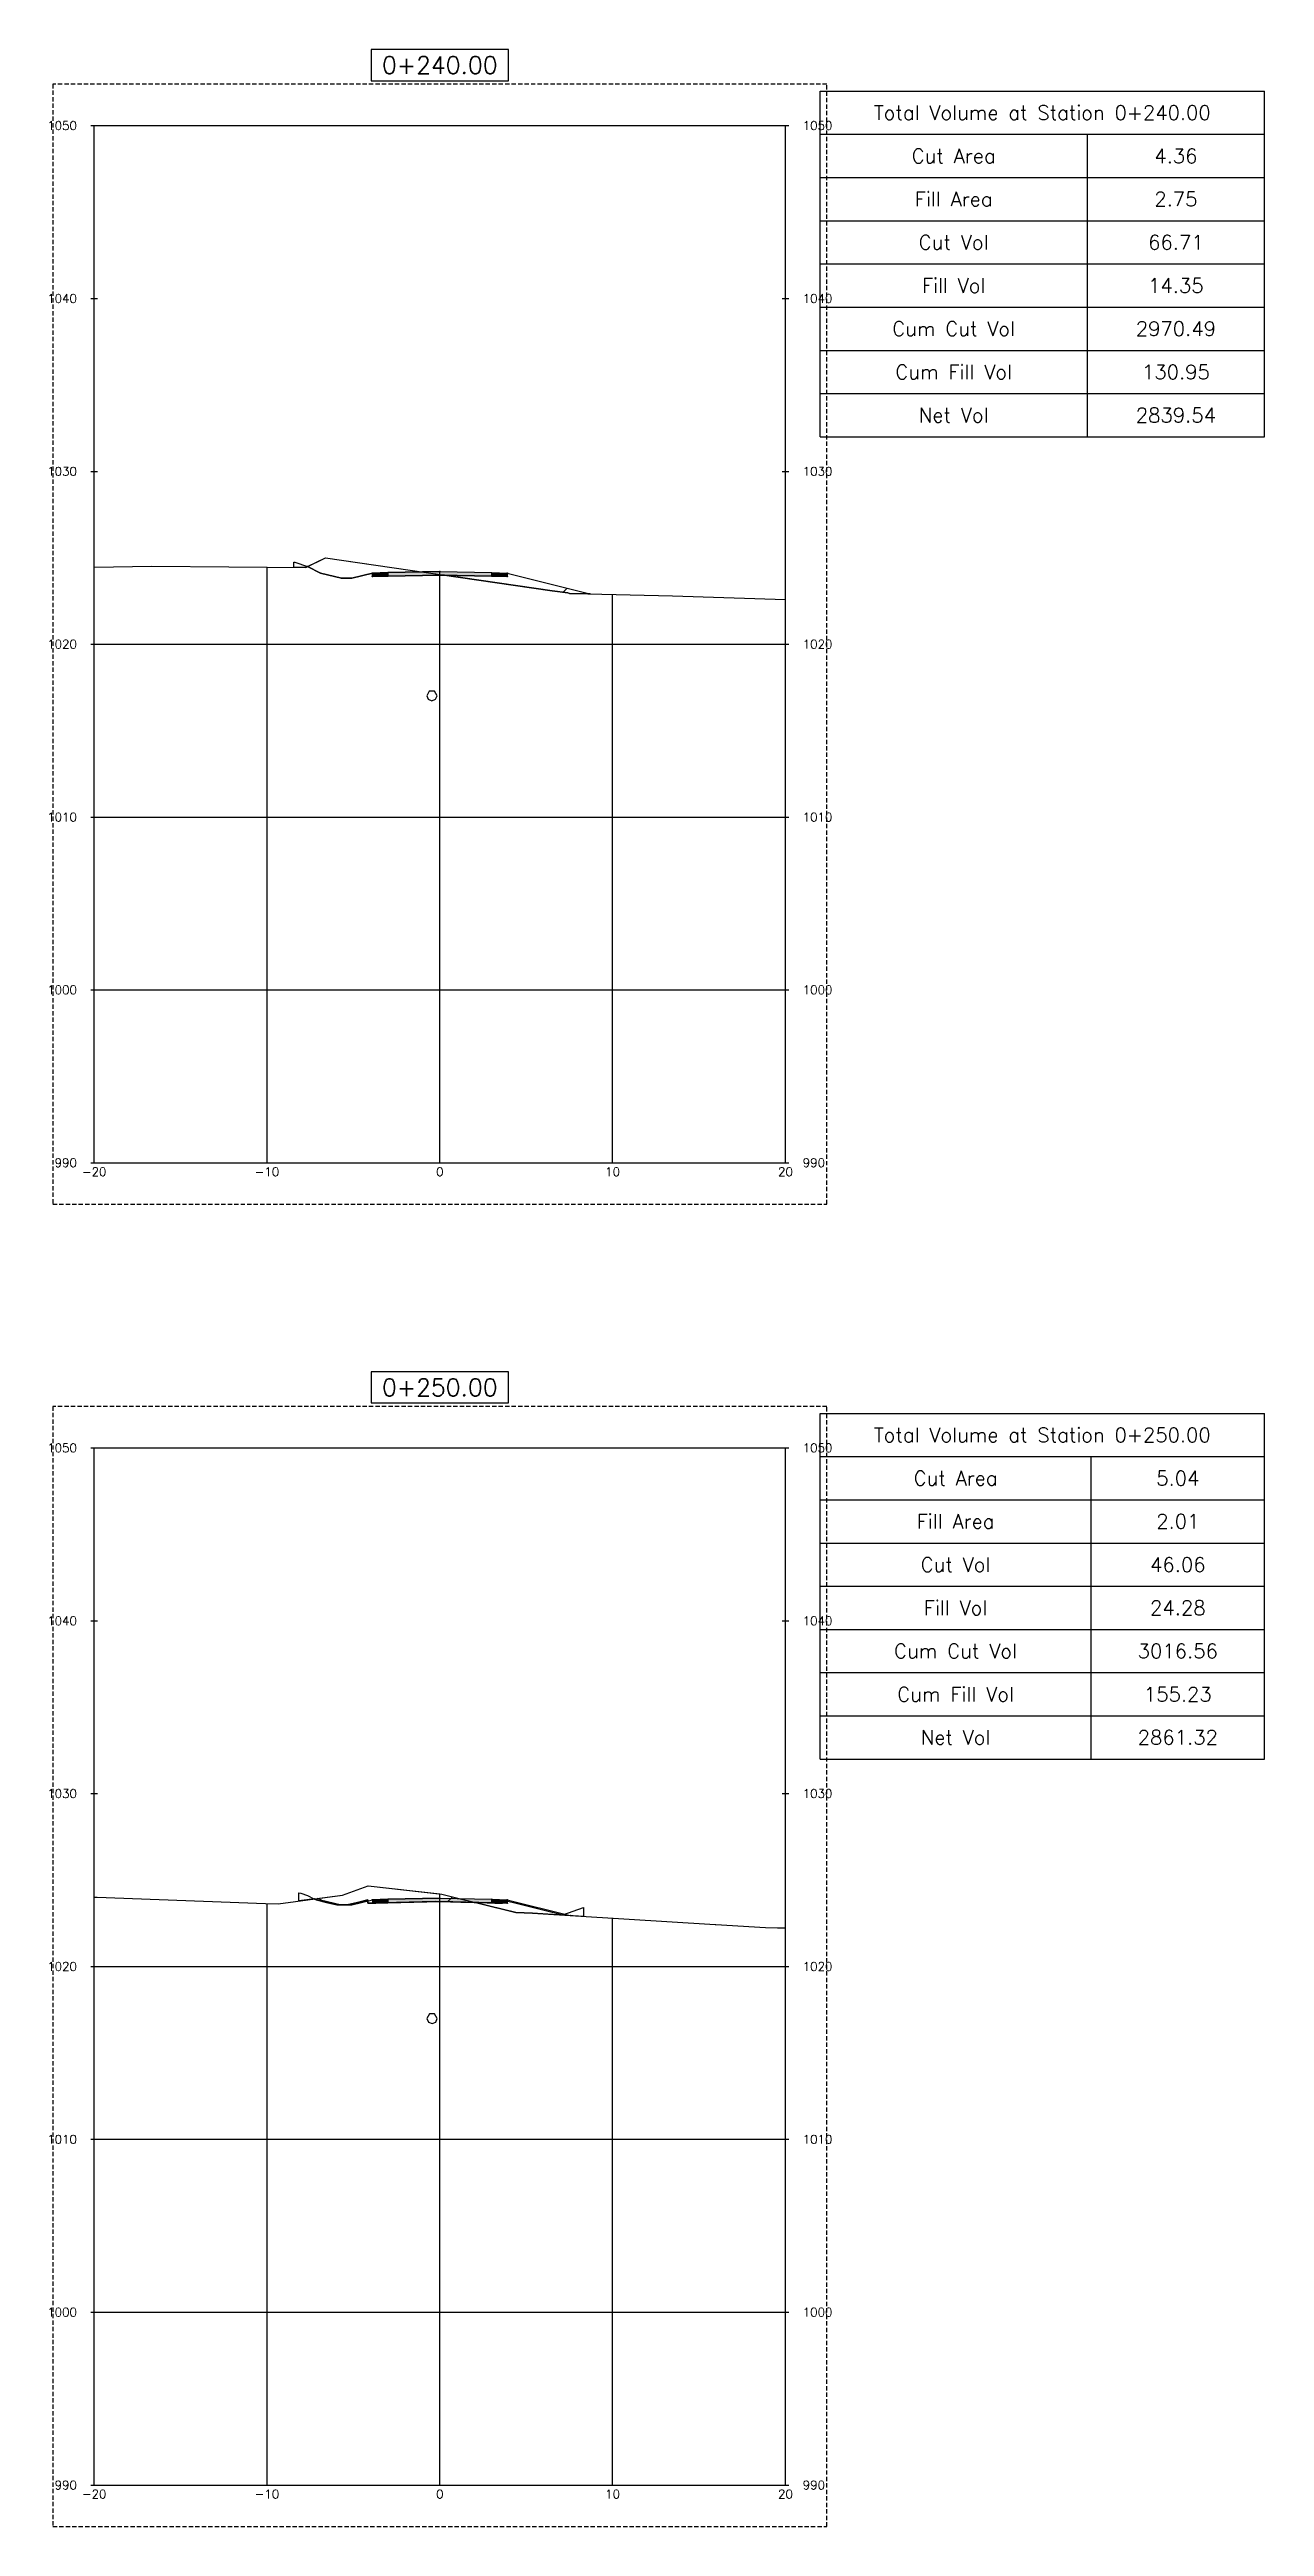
# Model space of a CAD drawing. Header units: metres. Extents: x 517023 to 519141, y 3924953 to 3927827.
# Drawn here: x 518481.9 to 518552.2, y 3925817.7 to 3925961 of the extents above; entities that cross this region are included whole.
import ezdxf

# ---------------------------------------------------------------- set-up
doc = ezdxf.new("R2010")
doc.units = ezdxf.units.M
doc.linetypes.add('DASHED2', pattern=[0.375, 0.25, -0.125])
for name, color, linetype in [('C-ANNO-TABL', 1, 'Continuous'), ('C-ANNO-TABL-TEXT', 150, 'Continuous'), ('C-ANNO-TABL-TITL', 150, 'Continuous'), ('C-ANNO-TABL-TTBL', 5, 'Continuous'), ('C-ROAD-CORR', 5, 'Continuous'), ('C-ROAD-CORR-PATT', 150, 'Continuous'), ('C-ROAD-LINK', 150, 'Continuous'), ('C-ROAD-MARK', 212, 'Continuous'), ('C-ROAD-PROF-TTLB', 5, 'Continuous'), ('C-ROAD-SECT', 7, 'Continuous'), ('C-ROAD-SECT-GRID', 7, 'Continuous'), ('C-ROAD-SECT-TEXT', 92, 'Continuous'), ('C-ROAD-SECT-TICK', 7, 'Continuous'), ('C-ROAD-SECT-TITL', 92, 'Continuous'), ('C-ROAD-SHAP', 32, 'Continuous'), ('C-ROAD-SHAP-PATT', 7, 'Continuous'), ('C-STRM-PIPE', 170, 'Continuous')]:
    doc.layers.add(name, color=color, linetype=linetype)
doc.layers.add('C-ROAD-SECT-BUFR', color=6, linetype='DASHED2', plot=False)
doc.styles.get("Standard").update_dxf_attribs({"font": 'simplex.shx'})

msp = doc.modelspace()

# ---------------------------------------------------------------- texts
at = {"layer": 'C-ANNO-TABL-TEXT', "color": 150, "linetype": 'Continuous', "lineweight": -3, "char_height": 0.833, "attachment_point": 5}
for s, insert in [('4.36', (518547.06, 3925954.89)), ('2.75', (518547.06, 3925952.39)), ('66.71', (518547.06, 3925949.89)), ('14.35', (518547.06, 3925947.39)), ('2970.49', (518547.06, 3925944.89)), ('130.95', (518547.06, 3925942.39)), ('2839.54', (518547.06, 3925939.89)), ('5.04', (518547.17, 3925878.39)), ('2.01', (518547.17, 3925875.89)), ('46.06', (518547.17, 3925873.39)), ('24.28', (518547.17, 3925870.89)), ('3016.56', (518547.17, 3925868.39)), ('155.23', (518547.17, 3925865.89)), ('2861.32', (518547.17, 3925863.39))]:
    msp.add_mtext(s, dxfattribs=dict(at, insert=insert))
at = {"layer": 'C-ANNO-TABL-TITL', "color": 150, "linetype": 'Continuous', "lineweight": -3, "attachment_point": 5}
for s, insert, char_height in [('Total Volume at Station 0+240.00', (518539.33, 3925957.39), 0.8333), ('Cut Area', (518534.2, 3925954.89), 0.833), ('Fill Area', (518534.2, 3925952.39), 0.833), ('Cut Vol', (518534.2, 3925949.89), 0.833), ('Fill Vol', (518534.2, 3925947.39), 0.833), ('Cum Cut Vol', (518534.2, 3925944.89), 0.8333), ('Cum Fill Vol', (518534.2, 3925942.39), 0.8333), ('Net Vol', (518534.2, 3925939.89), 0.833), ('Total Volume at Station 0+250.00', (518539.33, 3925880.89), 0.8333), ('Cut Area', (518534.31, 3925878.39), 0.833), ('Fill Area', (518534.31, 3925875.89), 0.833), ('Cut Vol', (518534.31, 3925873.39), 0.833), ('Fill Vol', (518534.31, 3925870.89), 0.833), ('Cum Cut Vol', (518534.31, 3925868.39), 0.8333), ('Cum Fill Vol', (518534.31, 3925865.89), 0.8333), ('Net Vol', (518534.31, 3925863.39), 0.833)]:
    msp.add_mtext(s, dxfattribs=dict(at, insert=insert, char_height=char_height))
at = {"layer": 'C-ROAD-SECT-TEXT', "color": 92, "linetype": 'Continuous', "lineweight": -3, "char_height": 0.5}
for s, insert, attachment_point in [('1050', (518483.47, 3925956.64), 6), ('1050', (518525.47, 3925956.64), 4), ('1040', (518483.47, 3925946.64), 6), ('1040', (518525.47, 3925946.64), 4), ('1030', (518483.47, 3925936.64), 6), ('1030', (518525.47, 3925936.64), 4), ('1020', (518483.47, 3925926.64), 6), ('1020', (518525.47, 3925926.64), 4), ('1010', (518483.47, 3925916.64), 6), ('1010', (518525.47, 3925916.64), 4), ('1000', (518483.47, 3925906.64), 6), ('1000', (518525.47, 3925906.64), 4), ('990', (518483.47, 3925896.64), 6), ('{\\C3;-20}', (518484.47, 3925896.37), 2), ('{\\C3;-10}', (518494.47, 3925896.37), 2), ('{\\C3;0}', (518504.47, 3925896.37), 2), ('{\\C3;10}', (518514.47, 3925896.37), 2), ('{\\C3;20}', (518524.47, 3925896.37), 2), ('990', (518525.47, 3925896.64), 4), ('1050', (518483.47, 3925880.14), 6), ('1050', (518525.47, 3925880.14), 4), ('1040', (518483.47, 3925870.14), 6), ('1040', (518525.47, 3925870.14), 4), ('1030', (518483.47, 3925860.14), 6), ('1030', (518525.47, 3925860.14), 4), ('1020', (518483.47, 3925850.14), 6), ('1020', (518525.47, 3925850.14), 4), ('1010', (518483.47, 3925840.14), 6), ('1010', (518525.47, 3925840.14), 4), ('1000', (518483.47, 3925830.14), 6), ('1000', (518525.47, 3925830.14), 4), ('990', (518483.47, 3925820.14), 6), ('{\\C3;-20}', (518484.47, 3925819.87), 2), ('{\\C3;-10}', (518494.47, 3925819.87), 2), ('{\\C3;0}', (518504.47, 3925819.87), 2), ('{\\C3;10}', (518514.47, 3925819.87), 2), ('{\\C3;20}', (518524.47, 3925819.87), 2), ('990', (518525.47, 3925820.14), 4)]:
    msp.add_mtext(s, dxfattribs=dict(at, insert=insert, attachment_point=attachment_point))
at = {"layer": 'C-ROAD-SECT-TITL', "color": 92, "linetype": 'Continuous', "lineweight": -3, "char_height": 1, "attachment_point": 8}
for s, insert in [('0+240.00', (518504.47, 3925959.64)), ('0+250.00', (518504.47, 3925883.14))]:
    msp.add_mtext(s, dxfattribs=dict(at, insert=insert))

# ---------------------------------------------------------------- hatches: boundary and pattern name
at = {"layer": 'C-ROAD-CORR-PATT', "linetype": 'Continuous', "lineweight": -3}
h = msp.add_hatch(dxfattribs=at)
h.set_pattern_fill('ANSI31', color=3, scale=1.75, style=0)
h.set_pattern_definition([(45, (518504.733, 3925930.6375), (-3.929, 3.929), [])])
h.paths.add_polyline_path([(518504.73, 3925930.64), (518507.47, 3925930.58), (518508.37, 3925930.55), (518508.37, 3925930.75), (518513.15, 3925929.55), (518513.03, 3925929.55), (518511.98, 3925929.57), (518511.88, 3925929.62), (518510.96, 3925929.73)])
h.paths.add_polyline_path([(518496.03, 3925931.08), (518496.03, 3925931.39), (518496.07, 3925931.38), (518496.81, 3925931.13), (518496.71, 3925931.08)])
h = msp.add_hatch(dxfattribs=at)
h.set_pattern_fill('ANSI31', color=1, scale=1.75, style=0)
h.set_pattern_definition([(45, (518496.8133, 3925931.1256), (-3.929, 3.929), [])])
h.paths.add_polyline_path([(518496.81, 3925931.13), (518497.85, 3925931.64), (518504.73, 3925930.64), (518504.47, 3925930.64), (518501.47, 3925930.58), (518500.57, 3925930.55), (518500.57, 3925930.75), (518499.37, 3925930.45), (518498.77, 3925930.45), (518497.57, 3925930.75)])
h = msp.add_hatch(dxfattribs=at)
h.set_pattern_fill('ANSI31', color=3, scale=1.75, style=0)
h.set_pattern_definition([(45, (518506.5, 3925853.8484), (-3.929, 3.929), [])])
h.paths.add_polyline_path([(518506.5, 3925853.85), (518507.2, 3925853.83), (518507.65, 3925853.81), (518508.1, 3925853.8), (518508.1, 3925853.9), (518508.1, 3925854), (518509.19, 3925853.72), (518511.58, 3925853.12), (518512.79, 3925853.56), (518512.79, 3925853.04), (518509.83, 3925853.22), (518508.86, 3925853.26)])
h.paths.add_polyline_path([(518496.31, 3925853.93), (518496.31, 3925854.41), (518496.43, 3925854.38), (518496.81, 3925854.25), (518497.18, 3925854.06), (518497.22, 3925854.05)])
h = msp.add_hatch(dxfattribs=at)
h.set_pattern_fill('ANSI31', color=1, scale=1.75, style=0)
h.set_pattern_definition([(45, (518497.216, 3925854.0463), (-3.929, 3.929), [])])
h.paths.add_polyline_path([(518497.22, 3925854.05), (518498.84, 3925854.26), (518500.32, 3925854.81), (518504.59, 3925854.32), (518506.5, 3925853.85), (518505.69, 3925853.87), (518504.2, 3925853.89), (518502.69, 3925853.87), (518501.21, 3925853.83), (518500.76, 3925853.81), (518500.31, 3925853.8), (518500.31, 3925853.9), (518500.31, 3925854), (518499.71, 3925853.85), (518499.11, 3925853.7), (518498.81, 3925853.7), (518498.51, 3925853.7), (518497.91, 3925853.85), (518497.31, 3925854)])
at = {"layer": 'C-ROAD-SHAP-PATT', "linetype": 'Continuous', "lineweight": -3}
for points in [[(518501.47, 3925930.78), (518500.57, 3925930.75), (518500.57, 3925930.55), (518501.47, 3925930.58)], [(518504.47, 3925930.84), (518501.47, 3925930.78), (518501.47, 3925930.58), (518504.47, 3925930.64)], [(518504.47, 3925930.84), (518507.47, 3925930.78), (518507.47, 3925930.58), (518504.47, 3925930.64)], [(518507.47, 3925930.78), (518508.37, 3925930.75), (518508.37, 3925930.55), (518507.47, 3925930.58)], [(518501.47, 3925854.03), (518500.57, 3925854), (518500.57, 3925853.8), (518501.47, 3925853.83)], [(518504.47, 3925854.09), (518501.47, 3925854.03), (518501.47, 3925853.83), (518504.47, 3925853.89)], [(518504.47, 3925854.09), (518507.47, 3925854.03), (518507.47, 3925853.83), (518504.47, 3925853.89)], [(518507.47, 3925854.03), (518508.37, 3925854), (518508.37, 3925853.8), (518507.47, 3925853.83)]]:
    msp.add_hatch(color=7, dxfattribs=at).paths.add_polyline_path(points)

# ---------------------------------------------------------------- linework, layer by layer
at = {"layer": 'C-ANNO-TABL', "color": 1, "linetype": 'Continuous', "lineweight": -3}
for p, q in [((518526.47, 3925956.14), (518552.19, 3925956.14)), ((518541.94, 3925938.64), (518541.94, 3925956.14)), ((518526.47, 3925953.64), (518552.19, 3925953.64)), ((518526.47, 3925951.14), (518552.19, 3925951.14)), ((518526.47, 3925948.64), (518552.19, 3925948.64)), ((518526.47, 3925946.14), (518552.19, 3925946.14)), ((518526.47, 3925943.64), (518552.19, 3925943.64)), ((518526.47, 3925941.14), (518552.19, 3925941.14)), ((518526.47, 3925879.64), (518552.19, 3925879.64)), ((518542.15, 3925862.14), (518542.15, 3925879.64)), ((518526.47, 3925877.14), (518552.19, 3925877.14)), ((518526.47, 3925874.64), (518552.19, 3925874.64)), ((518526.47, 3925872.14), (518552.19, 3925872.14)), ((518526.47, 3925869.64), (518552.19, 3925869.64)), ((518526.47, 3925867.14), (518552.19, 3925867.14)), ((518526.47, 3925864.64), (518552.19, 3925864.64))]:
    msp.add_line(p, q, dxfattribs=at)
at = {"layer": 'C-ANNO-TABL-TTBL', "color": 5, "linetype": 'Continuous', "lineweight": -3}
for p, q in [((518526.47, 3925958.64), (518552.19, 3925958.64)), ((518526.47, 3925938.64), (518526.47, 3925958.64)), ((518552.19, 3925938.64), (518552.19, 3925958.64)), ((518526.47, 3925938.64), (518552.19, 3925938.64)), ((518526.47, 3925882.14), (518552.19, 3925882.14)), ((518526.47, 3925862.14), (518526.47, 3925882.14)), ((518552.19, 3925862.14), (518552.19, 3925882.14)), ((518526.47, 3925862.14), (518552.19, 3925862.14))]:
    msp.add_line(p, q, dxfattribs=at)
at = {"layer": 'C-ROAD-CORR', "color": 3, "linetype": 'Continuous', "lineweight": -3}
for p, q in [((518496.03, 3925931.08), (518496.03, 3925931.39)), ((518496.03, 3925931.39), (518496.07, 3925931.38)), ((518496.07, 3925931.38), (518496.81, 3925931.13)), ((518496.71, 3925931.08), (518496.03, 3925931.08)), ((518496.81, 3925931.13), (518496.71, 3925931.08)), ((518504.73, 3925930.64), (518507.47, 3925930.58)), ((518510.96, 3925929.73), (518504.73, 3925930.64)), ((518507.47, 3925930.58), (518508.37, 3925930.55)), ((518508.37, 3925930.55), (518508.37, 3925930.75)), ((518508.37, 3925930.75), (518513.15, 3925929.55)), ((518511.88, 3925929.62), (518510.96, 3925929.73)), ((518511.98, 3925929.57), (518511.88, 3925929.62)), ((518513.03, 3925929.55), (518511.98, 3925929.57)), ((518513.15, 3925929.55), (518513.03, 3925929.55)), ((518496.31, 3925853.93), (518496.31, 3925854.41)), ((518496.31, 3925854.41), (518496.43, 3925854.38)), ((518497.22, 3925854.05), (518496.31, 3925853.93)), ((518496.43, 3925854.38), (518496.81, 3925854.25)), ((518496.81, 3925854.25), (518497.18, 3925854.06)), ((518497.18, 3925854.06), (518497.22, 3925854.05)), ((518508.1, 3925853.9), (518508.1, 3925854)), ((518508.1, 3925854), (518509.19, 3925853.72)), ((518506.5, 3925853.85), (518507.2, 3925853.83)), ((518508.86, 3925853.26), (518506.5, 3925853.85)), ((518507.2, 3925853.83), (518507.65, 3925853.81)), ((518507.65, 3925853.81), (518508.1, 3925853.8)), ((518508.1, 3925853.8), (518508.1, 3925853.9)), ((518509.83, 3925853.22), (518508.86, 3925853.26)), ((518509.19, 3925853.72), (518511.58, 3925853.12)), ((518512.79, 3925853.04), (518509.83, 3925853.22)), ((518511.58, 3925853.12), (518512.79, 3925853.56)), ((518512.79, 3925853.56), (518512.79, 3925853.04))]:
    msp.add_line(p, q, dxfattribs=at)
at = {"layer": 'C-ROAD-CORR', "color": 1, "linetype": 'Continuous', "lineweight": -3}
for p, q in [((518496.81, 3925931.13), (518497.85, 3925931.64)), ((518497.85, 3925931.64), (518504.73, 3925930.64)), ((518497.57, 3925930.75), (518496.81, 3925931.13)), ((518498.77, 3925930.45), (518497.57, 3925930.75)), ((518499.37, 3925930.45), (518498.77, 3925930.45)), ((518500.57, 3925930.75), (518499.37, 3925930.45)), ((518500.57, 3925930.55), (518500.57, 3925930.75)), ((518501.47, 3925930.58), (518500.57, 3925930.55)), ((518504.47, 3925930.64), (518501.47, 3925930.58)), ((518504.73, 3925930.64), (518504.47, 3925930.64)), ((518497.22, 3925854.05), (518498.84, 3925854.26)), ((518497.31, 3925854), (518497.22, 3925854.05)), ((518497.91, 3925853.85), (518497.31, 3925854)), ((518498.84, 3925854.26), (518500.32, 3925854.81)), ((518500.31, 3925854), (518499.71, 3925853.85)), ((518500.31, 3925853.9), (518500.31, 3925854)), ((518500.32, 3925854.81), (518504.59, 3925854.32)), ((518504.59, 3925854.32), (518506.5, 3925853.85)), ((518498.51, 3925853.7), (518497.91, 3925853.85)), ((518498.81, 3925853.7), (518498.51, 3925853.7)), ((518499.11, 3925853.7), (518498.81, 3925853.7)), ((518499.71, 3925853.85), (518499.11, 3925853.7)), ((518500.31, 3925853.8), (518500.31, 3925853.9)), ((518500.76, 3925853.81), (518500.31, 3925853.8)), ((518501.21, 3925853.83), (518500.76, 3925853.81)), ((518502.69, 3925853.87), (518501.21, 3925853.83)), ((518504.2, 3925853.89), (518502.69, 3925853.87)), ((518505.69, 3925853.87), (518504.2, 3925853.89)), ((518506.5, 3925853.85), (518505.69, 3925853.87))]:
    msp.add_line(p, q, dxfattribs=at)
at = {"layer": 'C-ROAD-LINK', "color": 150, "linetype": 'Continuous', "lineweight": -3}
for p, q in [((518496.81, 3925931.13), (518497.57, 3925930.75)), ((518497.57, 3925930.75), (518498.77, 3925930.45)), ((518498.77, 3925930.45), (518499.37, 3925930.45)), ((518499.37, 3925930.45), (518500.57, 3925930.75)), ((518500.57, 3925930.75), (518501.47, 3925930.78)), ((518500.57, 3925930.75), (518500.57, 3925930.55)), ((518500.57, 3925930.55), (518501.47, 3925930.58)), ((518501.47, 3925930.78), (518504.47, 3925930.84)), ((518501.47, 3925930.78), (518501.47, 3925930.58)), ((518501.47, 3925930.58), (518501.47, 3925930.78)), ((518501.47, 3925930.58), (518504.47, 3925930.64)), ((518504.47, 3925930.84), (518507.47, 3925930.78)), ((518504.47, 3925930.64), (518504.47, 3925930.84)), ((518504.47, 3925930.64), (518507.47, 3925930.58)), ((518507.47, 3925930.78), (518507.47, 3925930.58)), ((518507.47, 3925930.78), (518508.37, 3925930.75)), ((518507.47, 3925930.58), (518507.47, 3925930.78)), ((518507.47, 3925930.58), (518508.37, 3925930.55)), ((518508.37, 3925930.75), (518508.37, 3925930.55)), ((518508.37, 3925930.75), (518513.15, 3925929.55)), ((518497.42, 3925854.07), (518497.57, 3925854)), ((518497.57, 3925854), (518498.77, 3925853.7)), ((518499.37, 3925853.7), (518500.57, 3925854)), ((518500.57, 3925854), (518501.47, 3925854.03)), ((518500.57, 3925854), (518500.57, 3925853.8)), ((518501.47, 3925854.03), (518504.47, 3925854.09)), ((518501.47, 3925854.03), (518501.47, 3925853.83)), ((518501.47, 3925853.83), (518501.47, 3925854.03)), ((518504.47, 3925854.09), (518507.47, 3925854.03)), ((518504.47, 3925853.89), (518504.47, 3925854.09)), ((518507.47, 3925854.03), (518507.47, 3925853.83)), ((518507.47, 3925854.03), (518508.37, 3925854)), ((518507.47, 3925853.83), (518507.47, 3925854.03)), ((518508.37, 3925854), (518508.37, 3925853.8)), ((518508.37, 3925854), (518512.02, 3925853.09)), ((518498.77, 3925853.7), (518499.37, 3925853.7)), ((518500.57, 3925853.8), (518501.47, 3925853.83)), ((518501.47, 3925853.83), (518504.47, 3925853.89)), ((518504.47, 3925853.89), (518507.47, 3925853.83)), ((518507.47, 3925853.83), (518508.37, 3925853.8))]:
    msp.add_line(p, q, dxfattribs=at)
at = {"layer": 'C-ROAD-MARK', "color": 212, "linetype": 'Continuous', "lineweight": -3}
for centre in [(518496.81, 3925931.13), (518497.57, 3925930.75), (518498.77, 3925930.45), (518499.37, 3925930.45), (518500.57, 3925930.75), (518500.57, 3925930.55), (518501.47, 3925930.78), (518501.47, 3925930.58), (518504.47, 3925930.84), (518504.47, 3925930.64), (518507.47, 3925930.78), (518507.47, 3925930.58), (518508.37, 3925930.75), (518508.37, 3925930.55), (518513.15, 3925929.55), (518497.42, 3925854.07), (518497.57, 3925854), (518500.57, 3925854), (518501.47, 3925854.03), (518504.47, 3925854.09), (518507.47, 3925854.03), (518508.37, 3925854), (518498.77, 3925853.7), (518499.37, 3925853.7), (518500.57, 3925853.8), (518501.47, 3925853.83), (518504.47, 3925853.89), (518507.47, 3925853.83), (518508.37, 3925853.8), (518512.02, 3925853.09)]:
    msp.add_circle(centre, 0.015, dxfattribs=at)
at = {"layer": 'C-ROAD-PROF-TTLB', "color": 5, "linetype": 'Continuous', "lineweight": -3}
for p, q in [((518484.47, 3925896.64), (518484.47, 3925956.64)), ((518484.47, 3925956.64), (518524.47, 3925956.64)), ((518524.47, 3925896.64), (518524.47, 3925956.64)), ((518484.47, 3925896.64), (518524.47, 3925896.64)), ((518484.47, 3925820.14), (518484.47, 3925880.14)), ((518484.47, 3925880.14), (518524.47, 3925880.14)), ((518524.47, 3925820.14), (518524.47, 3925880.14)), ((518484.47, 3925820.14), (518524.47, 3925820.14))]:
    msp.add_line(p, q, dxfattribs=at)
at = {"layer": 'C-ROAD-SECT', "color": 7, "linetype": 'Continuous', "lineweight": -3}
for points in [[(518484.47, 3925931.1), (518487.8, 3925931.16), (518496.71, 3925931.08), (518497.85, 3925931.64), (518504.47, 3925930.68), (518510.96, 3925929.73), (518511.88, 3925929.62), (518511.98, 3925929.57), (518513.03, 3925929.55), (518517.93, 3925929.43), (518524.47, 3925929.22)], [(518496.03, 3925931.39), (518496.07, 3925931.38), (518496.81, 3925931.13), (518497.57, 3925930.75), (518498.77, 3925930.45), (518499.37, 3925930.45), (518500.57, 3925930.75), (518500.57, 3925930.55), (518501.47, 3925930.58), (518504.47, 3925930.64), (518507.47, 3925930.58), (518508.37, 3925930.55), (518508.37, 3925930.75), (518513.15, 3925929.55)], [(518484.47, 3925854.15), (518484.65, 3925854.15), (518494.39, 3925853.79), (518495.11, 3925853.77), (518498.84, 3925854.26), (518500.32, 3925854.81), (518504.47, 3925854.34), (518504.59, 3925854.32), (518508.86, 3925853.26), (518509.83, 3925853.22), (518520.4, 3925852.57), (518520.44, 3925852.57), (518523.32, 3925852.4), (518524.01, 3925852.37), (518524.47, 3925852.37)], [(518496.31, 3925854.41), (518496.43, 3925854.38), (518496.81, 3925854.25), (518497.18, 3925854.06), (518497.31, 3925854), (518497.91, 3925853.85), (518498.51, 3925853.7), (518498.81, 3925853.7), (518499.11, 3925853.7), (518499.71, 3925853.85), (518500.31, 3925854), (518500.31, 3925853.9), (518500.31, 3925853.8), (518500.76, 3925853.81), (518501.21, 3925853.83), (518502.69, 3925853.87), (518504.2, 3925853.89), (518504.47, 3925853.89), (518505.69, 3925853.87), (518507.2, 3925853.83), (518507.65, 3925853.81), (518508.1, 3925853.8), (518508.1, 3925853.9), (518508.1, 3925854), (518509.19, 3925853.72), (518511.58, 3925853.12), (518512.79, 3925853.56)]]:
    msp.add_lwpolyline(points, dxfattribs=at)
at = {"layer": 'C-ROAD-SECT-BUFR', "color": 6, "linetype": 'DASHED2', "lineweight": -3}
for p, q in [((518526.87, 3925959.04), (518482.07, 3925959.04)), ((518482.07, 3925959.04), (518482.07, 3925894.24)), ((518526.87, 3925894.24), (518526.87, 3925959.04)), ((518482.07, 3925894.24), (518526.87, 3925894.24)), ((518526.87, 3925882.54), (518482.07, 3925882.54)), ((518482.07, 3925882.54), (518482.07, 3925817.74)), ((518526.87, 3925817.74), (518526.87, 3925882.54)), ((518482.07, 3925817.74), (518526.87, 3925817.74))]:
    msp.add_line(p, q, dxfattribs=at)
at = {"layer": 'C-ROAD-SECT-GRID', "color": 7, "linetype": 'Continuous', "lineweight": -3}
for p, q in [((518484.47, 3925896.64), (518484.47, 3925931.1)), ((518494.47, 3925896.64), (518494.47, 3925931.1)), ((518504.47, 3925896.64), (518504.47, 3925930.68)), ((518514.47, 3925896.64), (518514.47, 3925929.52)), ((518524.47, 3925896.64), (518524.47, 3925929.22)), ((518484.47, 3925926.64), (518524.47, 3925926.64)), ((518484.47, 3925916.64), (518524.47, 3925916.64)), ((518484.47, 3925906.64), (518524.47, 3925906.64)), ((518484.47, 3925896.64), (518524.47, 3925896.64)), ((518484.47, 3925820.14), (518484.47, 3925854.15)), ((518504.47, 3925820.14), (518504.47, 3925854.34)), ((518494.47, 3925820.14), (518494.47, 3925853.79)), ((518514.47, 3925820.14), (518514.47, 3925852.94)), ((518524.47, 3925820.14), (518524.47, 3925852.37)), ((518484.47, 3925850.14), (518524.47, 3925850.14)), ((518484.47, 3925840.14), (518524.47, 3925840.14)), ((518484.47, 3925830.14), (518524.47, 3925830.14)), ((518484.47, 3925820.14), (518524.47, 3925820.14))]:
    msp.add_line(p, q, dxfattribs=at)
at = {"layer": 'C-ROAD-SECT-TICK', "color": 7, "linetype": 'Continuous', "lineweight": -3}
for p, q in [((518484.27, 3925956.64), (518484.67, 3925956.64)), ((518524.27, 3925956.64), (518524.67, 3925956.64)), ((518484.27, 3925946.64), (518484.67, 3925946.64)), ((518524.27, 3925946.64), (518524.67, 3925946.64)), ((518484.27, 3925936.64), (518484.67, 3925936.64)), ((518524.27, 3925936.64), (518524.67, 3925936.64)), ((518484.27, 3925926.64), (518484.67, 3925926.64)), ((518524.27, 3925926.64), (518524.67, 3925926.64)), ((518484.27, 3925916.64), (518484.67, 3925916.64)), ((518524.27, 3925916.64), (518524.67, 3925916.64)), ((518484.27, 3925906.64), (518484.67, 3925906.64)), ((518524.27, 3925906.64), (518524.67, 3925906.64)), ((518484.27, 3925896.64), (518484.67, 3925896.64)), ((518524.27, 3925896.64), (518524.67, 3925896.64)), ((518484.27, 3925880.14), (518484.67, 3925880.14)), ((518524.27, 3925880.14), (518524.67, 3925880.14)), ((518484.27, 3925870.14), (518484.67, 3925870.14)), ((518524.27, 3925870.14), (518524.67, 3925870.14)), ((518484.27, 3925860.14), (518484.67, 3925860.14)), ((518524.27, 3925860.14), (518524.67, 3925860.14)), ((518484.27, 3925850.14), (518484.67, 3925850.14)), ((518524.27, 3925850.14), (518524.67, 3925850.14)), ((518484.27, 3925840.14), (518484.67, 3925840.14)), ((518524.27, 3925840.14), (518524.67, 3925840.14)), ((518484.27, 3925830.14), (518484.67, 3925830.14)), ((518524.27, 3925830.14), (518524.67, 3925830.14)), ((518484.27, 3925820.14), (518484.67, 3925820.14)), ((518524.27, 3925820.14), (518524.67, 3925820.14))]:
    msp.add_line(p, q, dxfattribs=at)
at = {"layer": 'C-ROAD-SECT-TITL', "color": 92, "linetype": 'Continuous', "lineweight": -3}
for points in [[(518500.5, 3925959.24), (518508.44, 3925959.24), (518508.44, 3925961.04), (518500.5, 3925961.04)], [(518500.5, 3925882.74), (518508.44, 3925882.74), (518508.44, 3925884.54), (518500.5, 3925884.54)]]:
    msp.add_3dface(points, dxfattribs=at)
at = {"layer": 'C-ROAD-SHAP', "color": 32, "linetype": 'Continuous', "lineweight": -3}
for p, q in [((518501.47, 3925930.78), (518500.57, 3925930.75)), ((518500.57, 3925930.75), (518500.57, 3925930.55)), ((518500.57, 3925930.55), (518501.47, 3925930.58)), ((518504.47, 3925930.84), (518501.47, 3925930.78)), ((518501.47, 3925930.78), (518501.47, 3925930.58)), ((518501.47, 3925930.58), (518501.47, 3925930.78)), ((518501.47, 3925930.58), (518504.47, 3925930.64)), ((518504.47, 3925930.84), (518507.47, 3925930.78)), ((518504.47, 3925930.64), (518504.47, 3925930.84)), ((518507.47, 3925930.58), (518504.47, 3925930.64)), ((518507.47, 3925930.78), (518507.47, 3925930.58)), ((518507.47, 3925930.78), (518508.37, 3925930.75)), ((518507.47, 3925930.58), (518507.47, 3925930.78)), ((518508.37, 3925930.55), (518507.47, 3925930.58)), ((518508.37, 3925930.75), (518508.37, 3925930.55)), ((518501.47, 3925854.03), (518500.57, 3925854)), ((518500.57, 3925854), (518500.57, 3925853.8)), ((518504.47, 3925854.09), (518501.47, 3925854.03)), ((518501.47, 3925854.03), (518501.47, 3925853.83)), ((518501.47, 3925853.83), (518501.47, 3925854.03)), ((518504.47, 3925854.09), (518507.47, 3925854.03)), ((518504.47, 3925853.89), (518504.47, 3925854.09)), ((518507.47, 3925854.03), (518507.47, 3925853.83)), ((518507.47, 3925854.03), (518508.37, 3925854)), ((518507.47, 3925853.83), (518507.47, 3925854.03)), ((518508.37, 3925854), (518508.37, 3925853.8)), ((518500.57, 3925853.8), (518501.47, 3925853.83)), ((518501.47, 3925853.83), (518504.47, 3925853.89)), ((518507.47, 3925853.83), (518504.47, 3925853.89)), ((518508.37, 3925853.8), (518507.47, 3925853.83))]:
    msp.add_line(p, q, dxfattribs=at)
at = {"layer": 'C-STRM-PIPE', "color": 170, "linetype": 'Continuous', "lineweight": -3}
for points in [[(518503.86, 3925923.92), (518503.71, 3925923.66)], [(518503.71, 3925923.66), (518503.8, 3925923.45)], [(518503.8, 3925923.45), (518504.01, 3925923.36)], [(518504.16, 3925923.92), (518503.86, 3925923.92)], [(518504.01, 3925923.36), (518504.22, 3925923.45)], [(518504.31, 3925923.66), (518504.16, 3925923.92)], [(518504.22, 3925923.45), (518504.31, 3925923.66)], [(518503.87, 3925847.4), (518503.72, 3925847.14)], [(518503.72, 3925847.14), (518503.81, 3925846.92)], [(518503.81, 3925846.92), (518504.02, 3925846.84)], [(518504.17, 3925847.4), (518503.87, 3925847.4)], [(518504.02, 3925846.84), (518504.24, 3925846.92)], [(518504.32, 3925847.14), (518504.17, 3925847.4)], [(518504.24, 3925846.92), (518504.32, 3925847.14)]]:
    msp.add_lwpolyline(points, dxfattribs=at)

msp.set_redraw_order([(e.dxf.handle, doc.entitydb.next_handle()) for e in msp.query("TEXT MTEXT ATTDEF DIMENSION ARC_DIMENSION")])  # texts and dimensions are drawn at this point

doc.saveas('drawing.dxf')
